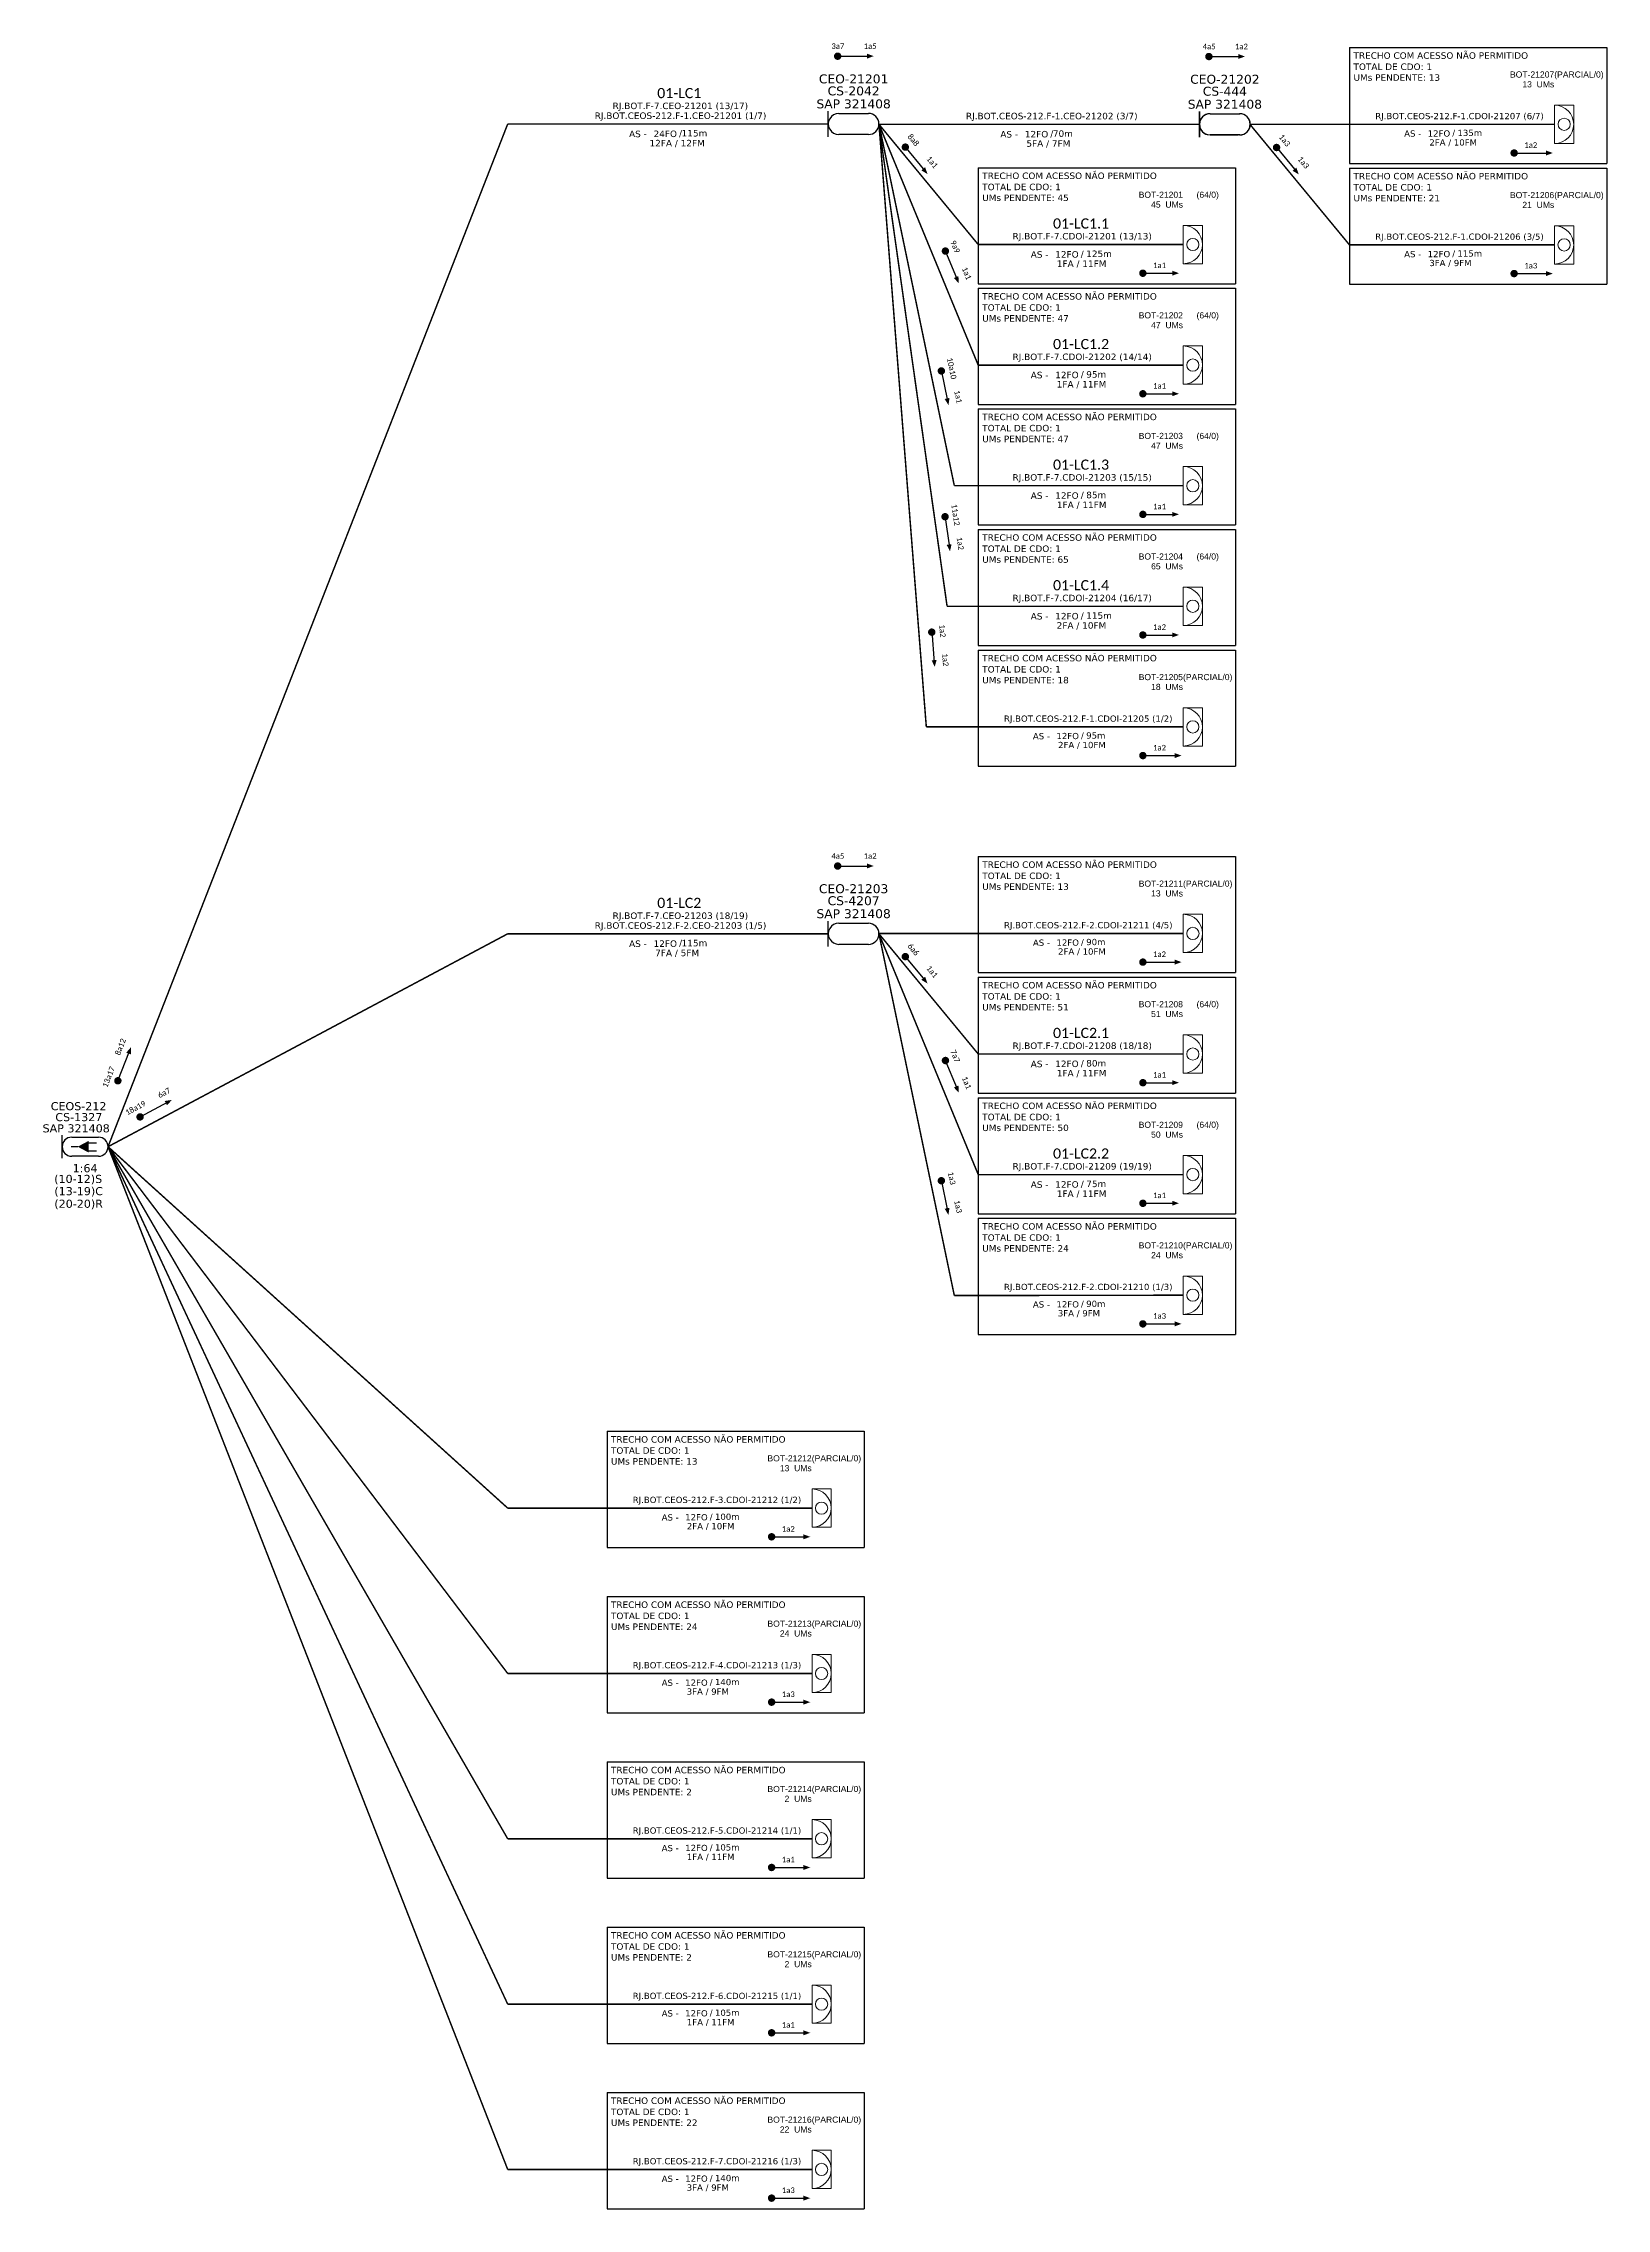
# Model space of a CAD drawing. Header units: millimetres. Extents: x 5914 to 7150, y -604 to 369.
# Drawn here: x 5914 to 6336, y -604 to -20 of the extents above; entities that cross this region are included whole.
import ezdxf
from ezdxf.enums import TextEntityAlignment as Align

# ---------------------------------------------------------------- set-up
doc = ezdxf.new("R2010")
doc.units = ezdxf.units.MM
for name, color, linetype, lineweight in [("20.0-LEGENDA DOS CDO'S", 1, 'Continuous', 0), ('20.1-CDO_INTERIOR', 1, 'Continuous', 0), ('40.1-ETIQUETAS', 1, 'Continuous', 20)]:
    doc.layers.add(name, color=color, linetype=linetype, lineweight=lineweight)
for name, color, linetype in [('20.4-CEOS', 1, 'Continuous'), ('CABO OPTICO EXISTENTE', 5, 'Continuous'), ('CAP a instalar', 1, 'Continuous'), ('CD de instalação futura', 8, 'Continuous'), ('SETA', 7, 'Continuous')]:
    doc.layers.add(name, color=color, linetype=linetype)
doc.styles.add('ARIAL', font='arial.ttf')
doc.styles.add('siredit', font='verdana.ttf')
doc.linetypes.add('FENCELINE1', pattern='A,0.25,-0.1,[133,ltypeshp.shx,S=0.1,R=0,X=-0.1,Y=0],-0.1,1', length=1.45)

msp = doc.modelspace()

# ---------------------------------------------------------------- texts
at = {"color": 3, "style": 'siredit'}
for s, p in [('TRECHO COM ACESSO NÃO PERMITIDO', (6267.34, -24.22)), ('TOTAL DE CDO: 1', (6267.34, -27.23)), ('UMs PENDENTE: 13', (6267.34, -30.15)), ('TRECHO COM ACESSO NÃO PERMITIDO', (6167.13, -56.66)), ('TOTAL DE CDO: 1', (6167.13, -59.67)), ('TRECHO COM ACESSO NÃO PERMITIDO', (6267.33, -56.76)), ('TOTAL DE CDO: 1', (6267.33, -59.77)), ('UMs PENDENTE: 45', (6167.13, -62.6)), ('UMs PENDENTE: 21', (6267.33, -62.69)), ('TRECHO COM ACESSO NÃO PERMITIDO', (6167.13, -89.2)), ('TOTAL DE CDO: 1', (6167.13, -92.21)), ('UMs PENDENTE: 47', (6167.13, -95.14)), ('TRECHO COM ACESSO NÃO PERMITIDO', (6167.13, -121.74)), ('TOTAL DE CDO: 1', (6167.13, -124.75)), ('UMs PENDENTE: 47', (6167.13, -127.68)), ('TRECHO COM ACESSO NÃO PERMITIDO', (6167.13, -154.28)), ('TOTAL DE CDO: 1', (6167.13, -157.29)), ('UMs PENDENTE: 65', (6167.13, -160.22)), ('TRECHO COM ACESSO NÃO PERMITIDO', (6167.13, -186.82)), ('TOTAL DE CDO: 1', (6167.13, -189.83)), ('UMs PENDENTE: 18', (6167.13, -192.76)), ('TRECHO COM ACESSO NÃO PERMITIDO', (6167.14, -242.55)), ('TOTAL DE CDO: 1', (6167.14, -245.57)), ('UMs PENDENTE: 13', (6167.14, -248.49)), ('TRECHO COM ACESSO NÃO PERMITIDO', (6167.13, -275.09)), ('TOTAL DE CDO: 1', (6167.13, -278.11)), ('UMs PENDENTE: 51', (6167.13, -281.03)), ('TRECHO COM ACESSO NÃO PERMITIDO', (6167.13, -307.63)), ('TOTAL DE CDO: 1', (6167.13, -310.65)), ('UMs PENDENTE: 50', (6167.13, -313.57)), ('TRECHO COM ACESSO NÃO PERMITIDO', (6167.13, -340.17)), ('TOTAL DE CDO: 1', (6167.13, -343.19)), ('UMs PENDENTE: 24', (6167.13, -346.11)), ('TRECHO COM ACESSO NÃO PERMITIDO', (6066.93, -397.64)), ('TOTAL DE CDO: 1', (6066.93, -400.65)), ('UMs PENDENTE: 13', (6066.93, -403.58)), ('TRECHO COM ACESSO NÃO PERMITIDO', (6066.93, -442.25)), ('TOTAL DE CDO: 1', (6066.93, -445.27)), ('UMs PENDENTE: 24', (6066.93, -448.19)), ('TRECHO COM ACESSO NÃO PERMITIDO', (6066.93, -486.87)), ('TOTAL DE CDO: 1', (6066.93, -489.88)), ('UMs PENDENTE: 2', (6066.93, -492.81)), ('TRECHO COM ACESSO NÃO PERMITIDO', (6066.93, -531.48)), ('TOTAL DE CDO: 1', (6066.93, -534.5)), ('UMs PENDENTE: 2', (6066.93, -537.42)), ('TRECHO COM ACESSO NÃO PERMITIDO', (6066.93, -576.1)), ('TOTAL DE CDO: 1', (6066.93, -579.11)), ('UMs PENDENTE: 22', (6066.93, -582.04))]:
    msp.add_text(s, height=1.7496, dxfattribs=at).set_placement(p)
at = {"color": 8, "attachment_point": 5}
for s, insert, char_height, width in [('\\fCalibri|b0|i0|c0|p34;3a7', (6128.17, -20.81), 1.4978, 25.3213), ('\\fCalibri|b0|i0|c0|p34;1a5', (6136.89, -20.81), 1.4978, 25.3213), ('{\\fCalibri|b0|i0|c0|p34;4a5}', (6228.37, -20.91), 1.4978, 25.3213), ('\\fCalibri|b0|i0|c0|p34;1a2', (6237.09, -20.91), 1.4978, 25.3213), ('\\fCalibri|b0|i0|c0|p34;1a2', (6315.19, -47.51), 1.5, 25.3588), ('\\fCalibri|b0|i0|c0|p34;1a3', (6315.19, -80.05), 1.5, 25.3588), ('\\fCalibri|b0|i0|c0|p34;1a2', (6214.99, -210.12), 1.5, 25.3588), ('\\fCalibri|b0|i0|c0|p34;4a5', (6128.17, -239.35), 1.4978, 25.3213), ('\\fCalibri|b0|i0|c0|p34;1a2', (6136.89, -239.35), 1.4978, 25.3213), ('\\fCalibri|b0|i0|c0|p34;1a2', (6214.99, -265.85), 1.5, 25.3588), ('\\fCalibri|b0|i0|c0|p34;1a3', (6214.99, -363.47), 1.5, 25.3588), ('\\fCalibri|b0|i0|c0|p34;1a2', (6114.79, -420.94), 1.5, 25.3588), ('\\fCalibri|b0|i0|c0|p34;1a3', (6114.79, -465.55), 1.5, 25.3588), ('\\fCalibri|b0|i0|c0|p34;1a1', (6114.79, -510.17), 1.5, 25.3588), ('\\fCalibri|b0|i0|c0|p34;1a1', (6114.79, -554.78), 1.5, 25.3588), ('\\fCalibri|b0|i0|c0|p34;1a3', (6114.79, -599.4), 1.5, 25.3588)]:
    msp.add_mtext(s, dxfattribs=dict(at, insert=insert, char_height=char_height, width=width))
at = {"attachment_point": 5}
for s, insert, char_height, width in [('\\C3;\\fCalibri|b0|i0|c0|p34;01-LC1', (6085.36, -33.48), 2.7432, 40.9104), ('\\C3;\\fCalibri|b0|i0|c0|p34;01-LC1.1', (6193.81, -68.67), 2.7432, 40.9104), ('\\C7;\\fCalibri|b0|i0|c0|p34;1a1', (6214.99, -79.96), 1.5, 25.3588), ('\\C3;\\fCalibri|b0|i0|c0|p34;01-LC1.2', (6193.81, -101.21), 2.7432, 40.9104), ('\\C7;\\fCalibri|b0|i0|c0|p34;1a1', (6214.99, -112.5), 1.5, 25.3588), ('\\C3;\\fCalibri|b0|i0|c0|p34;01-LC1.3', (6193.81, -133.75), 2.7432, 40.9104), ('\\C7;\\fCalibri|b0|i0|c0|p34;1a1', (6214.99, -145.04), 1.5, 25.3588), ('\\C3;\\fCalibri|b0|i0|c0|p34;01-LC1.4', (6193.81, -166.29), 2.7432, 40.9104), ('\\C7;\\fCalibri|b0|i0|c0|p34;1a2', (6214.99, -177.58), 1.5, 25.3588), ('\\C3;\\fCalibri|b0|i0|c0|p34;01-LC2', (6085.36, -252.01), 2.7432, 40.9104), ('\\C3;\\fCalibri|b0|i0|c0|p34;01-LC2.1', (6193.81, -287.1), 2.7432, 40.9104), ('\\C7;\\fCalibri|b0|i0|c0|p34;1a1', (6214.99, -298.39), 1.5, 25.3588), ('\\C3;\\fCalibri|b0|i0|c0|p34;01-LC2.2', (6193.81, -319.64), 2.7432, 40.9104), ('\\C7;\\fCalibri|b0|i0|c0|p34;1a1', (6214.99, -330.93), 1.5, 25.3588)]:
    msp.add_mtext(s, dxfattribs=dict(at, insert=insert, char_height=char_height, width=width))
for s, insert, char_height, width, rotation in [('\\fCalibri|b0|i0|c0|p34;8a8', (6148.55, -46.15), 1.5, 25.3588, 309.41479), ('\\fCalibri|b0|i0|c0|p34;1a1', (6153.63, -52.12), 1.5, 25.3588, 309.41479), ('\\fCalibri|b0|i0|c0|p34;9a9', (6159.84, -74.92), 1.5, 25.3588, 292.32823), ('\\fCalibri|b0|i0|c0|p34;1a1', (6162.94, -82.12), 1.5, 25.3588, 292.32823), ('\\fCalibri|b0|i0|c0|p34;10a10', (6158.9, -107.77), 1.5, 25.3588, 281.69103), ('\\fCalibri|b0|i0|c0|p34;1a1', (6160.63, -115.42), 1.5, 25.3588, 281.69103), ('\\fCalibri|b0|i0|c0|p34;11a12', (6159.94, -147.29), 1.5, 25.3588, 278.13126), ('\\fCalibri|b0|i0|c0|p34;1a2', (6161.19, -155.03), 1.5, 25.3588, 278.13126), ('\\fCalibri|b0|i0|c0|p34;1a2', (6156.39, -178.61), 1.5, 25.3588, 274.70081), ('\\fCalibri|b0|i0|c0|p34;1a2', (6157.17, -186.41), 1.5, 25.3588, 274.70081), ('\\fCalibri|b0|i0|c0|p34;6a6', (6148.55, -264.58), 1.5, 25.3588, 309.41479), ('\\fCalibri|b0|i0|c0|p34;1a1', (6153.63, -270.56), 1.5, 25.3588, 309.41479), ('\\C7;\\fCalibri|b0|i0|c0|p34;8a12', (5934.53, -290.85), 1.4978, 25.3213, 68.57429), ('\\fCalibri|b0|i0|c0|p34;7a7', (6159.84, -293.35), 1.5, 25.3588, 292.32823), ('\\C7;\\fCalibri|b0|i0|c0|p34;13a17', (5931.35, -298.97), 1.4978, 25.3213, 68.57429), ('\\C7;\\fCalibri|b0|i0|c0|p34;6a7', (5946.3, -303.25), 1.4978, 25.3213, 27.964), ('\\fCalibri|b0|i0|c0|p34;1a1', (6162.94, -300.55), 1.5, 25.3588, 292.32823), ('\\C7;\\fCalibri|b0|i0|c0|p34;18a19', (5938.6, -307.34), 1.4978, 25.3213, 27.964)]:
    msp.add_mtext(s, dxfattribs=dict(at, insert=insert, char_height=char_height, width=width, rotation=rotation))
at = {"color": 8, "char_height": 1.5, "width": 25.3588, "attachment_point": 5}
for s, insert, rotation in [('{\\fCalibri|b0|i0|c0|p34;1a3}', (6248.75, -46.25), 309.41479), ('\\fCalibri|b0|i0|c0|p34;1a3', (6253.83, -52.22), 309.41479), ('\\fCalibri|b0|i0|c0|p34;1a3', (6158.9, -326.31), 281.69103), ('\\fCalibri|b0|i0|c0|p34;1a3', (6160.63, -333.96), 281.69103)]:
    msp.add_mtext(s, dxfattribs=dict(at, insert=insert, rotation=rotation))

# ---------------------------------------------------------------- blocks, each defined once
blk = doc.blocks.new('CEO')
at = {"layer": 'CAP a instalar', "linetype": 'Continuous'}
for p, q in [((34376.45, 58706.74), (34376.45, 58714.31)), ((34379.59, 58713.67), (34388.39, 58713.67)), ((34388.39, 58707.39), (34379.59, 58707.39))]:
    blk.add_line(p, q, dxfattribs=at)
for centre, start_param, end_param in [((34379.59, 58710.53), 6.283185, 9.424778), ((34388.39, 58710.53), 3.141593, 6.283185)]:
    blk.add_ellipse(centre, major_axis=(0, 3.14), ratio=1, start_param=start_param, end_param=end_param, dxfattribs=at)
at = {"layer": '20.4-CEOS', "color": 7, "style": 'siredit'}
for tag, p in [('CEO-2701', (34383.99, 58725.26)), ('CSPROJ.', (34383.99, 58721.69)), ('SAP321406', (34383.99, 58717.83))]:
    blk.add_attdef(tag, text='', height=2.66, rotation=0.01293, dxfattribs=at).set_placement(p, align=Align.TOP_CENTER)
blk = doc.blocks.new('ETIQUETA_RS5F')
at = {"layer": '40.1-ETIQUETAS', "color": 0, "style": 'siredit'}
blk.add_text('/', height=1.5, dxfattribs=at).set_placement((1.55, -1.95), align=Align.MIDDLE_RIGHT)
for tag, p in [('ETIQUETA_R_SECUNDARIA', (1.18, 2.1)), ('ETIQUETA_R_PRIMARIA', (1.18, 4.1)), ('F_ATIVAS/F_MORTAS', (1.11, -4.24))]:
    blk.add_attdef(tag, text='', height=1.5, dxfattribs=at).set_placement(p, align=Align.MIDDLE_CENTER)
for tag, p in [('TIPO_CABO', (-6.62, -2.12)), ('CAP_CABO', (0.37, -2.09))]:
    blk.add_attdef(tag, text='', height=1.5, dxfattribs=at).set_placement(p, align=Align.MIDDLE_RIGHT)
blk.add_attdef('METROS', text='', height=1.5, dxfattribs=at).set_placement((2.11, -1.95), align=Align.MIDDLE_LEFT)
for tag, p in [('FUSÃO_1', (0.82, -8.39)), ('FUSÃO_2', (0.82, -10.6)), ('FUSÃO_3', (0.82, -12.93)), ('FUSÃO_4', (0.82, -15.14)), ('FUSÃO_5', (0.82, -17.16))]:
    blk.add_attdef(tag, text='', height=1.5, dxfattribs=at).set_placement(p, align=Align.CENTER)
blk = doc.blocks.new('CDOI_INT')
at = {"layer": '20.1-CDO_INTERIOR', "color": 0, "lineweight": 18}
blk.add_lwpolyline([(4.25, -4.25), (4.25, 4.25), (0, 4.25), (0, -4.25)], close=True, dxfattribs=at)
blk.add_circle((2.12, 0), 1.36, dxfattribs=at)
blk.add_arc((0, 0), 4.25, 270, 90, dxfattribs=at)
at = {"layer": "20.0-LEGENDA DOS CDO'S", "color": 0, "style": 'ARIAL'}
for tag, p in [('CDO_N', (-0.08, 10.38)), ('SPLITER_1', (21.18, 10.38)), ('SPLITER_2', (21.19, 8.68)), ('SAP', (-0.08, 6.23)), ('SURVEY', (-0.08, 8.2)), ('1:XX', (5.94, -2.22)), ('UMS', (5.94, -4.24))]:
    blk.add_attdef(tag, p, '', height=1.36, dxfattribs=at)
blk.add_attdef('FIBRAS_UTILIZADAS', text='', height=1.36, dxfattribs=at).set_placement((15.34, 10.38), align=Align.CENTER)
blk = doc.blocks.new('CEOS_RP_CT_DRT')
at = {"layer": '20.4-CEOS', "color": 0}
for p, q in [((-4.54, 1.19), (-1.19, 1.19)), ((-1.19, -1.19), (-4.54, -1.19))]:
    blk.add_line(p, q, dxfattribs=at)
for points in [[(-5.73, -1.43), (-5.73, 1.44)], [(-3.79, 0), (-4.59, 0)], [(-2.47, 0.48), (-1.45, 0.48)], [(-2.47, -0.52), (-1.45, -0.52)]]:
    blk.add_lwpolyline(points, dxfattribs=at)
blk.add_lwpolyline([(-3.79, 0, 0, 1.47, 0), (-2.41, 0, 1.47, 1.47, 0)], format="xyseb", dxfattribs=at)
for centre, start, end in [((-4.54, 0), 90, 270), ((-1.19, 0), 270, 90)]:
    blk.add_arc(centre, 1.19, start, end, dxfattribs=at)
at = {"layer": '20.4-CEOS', "color": 7, "style": 'siredit'}
for tag, p in [('Nº_DA_CEOS', (-2.86, 5.6)), ('LOCAL', (-2.86, 4.24)), ('SAP', (-2.86, 2.78)), ('RACIO_SPLITAGEM', (-2.86, -1.88)), ('FIBRAS_SPLITTER', (-2.86, -3.58)), ('FIBRAS_TOP_C', (-2.86, -5.08)), ('RESERVA_FINAIS', (-2.86, -6.39))]:
    blk.add_attdef(tag, text='', height=1.01, dxfattribs=at).set_placement(p, align=Align.TOP_CENTER)

# ---------------------------------------------------------------- linework, layer by layer
at = {"color": 8}
for points, const_width in [([(6127.62, -23.52, 1), (6128.62, -23.52, 1)], 0.999), ([(6227.82, -23.61, 1), (6228.82, -23.61, 1)], 0.999), ([(6246.26, -47.77, 1), (6246.9, -48.54, 1)], 1), ([(6310.2, -49.64, 1), (6311.2, -49.64, 1)], 1), ([(6310.19, -82.18, 1), (6311.19, -82.18, 1)], 1), ([(6209.99, -212.25, 1), (6210.99, -212.25, 1)], 1), ([(6127.62, -242.05, 1), (6128.62, -242.05, 1)], 0.999), ([(6210, -267.98, 1), (6211, -267.98, 1)], 1), ([(6156, -326.49, 1), (6156.2, -327.47, 1)], 1), ([(6209.99, -365.6, 1), (6210.99, -365.6, 1)], 1), ([(6109.79, -423.06, 1), (6110.79, -423.06, 1)], 1), ([(6109.79, -467.68, 1), (6110.79, -467.68, 1)], 1), ([(6109.79, -512.29, 1), (6110.79, -512.29, 1)], 1), ([(6109.79, -556.91, 1), (6110.79, -556.91, 1)], 1), ([(6109.79, -601.52, 1), (6110.79, -601.52, 1)], 1)]:
    msp.add_lwpolyline(points, format="xyb", close=True, dxfattribs=dict(at, const_width=const_width))
at = {"color": 3}
for points in [[(6266.26, -21.15), (6335.68, -21.15), (6335.68, -52.48)], [(6266.26, -21.15), (6266.26, -52.48)], [(6266.26, -52.48), (6335.68, -52.48)], [(6166.05, -53.6), (6235.47, -53.6), (6235.47, -84.93)], [(6166.05, -53.6), (6166.05, -84.93)], [(6266.26, -53.69), (6335.67, -53.69), (6335.67, -85.02)], [(6266.26, -53.69), (6266.26, -85.02)], [(6166.05, -84.93), (6235.47, -84.93)], [(6166.05, -86.14), (6235.47, -86.14), (6235.47, -117.47)], [(6166.05, -86.14), (6166.05, -117.47)], [(6266.26, -85.02), (6335.67, -85.02)], [(6166.05, -117.47), (6235.47, -117.47)], [(6166.05, -118.68), (6235.47, -118.68), (6235.47, -150.01)], [(6166.05, -118.68), (6166.05, -150.01)], [(6166.05, -150.01), (6235.47, -150.01)], [(6166.05, -151.22), (6235.47, -151.22), (6235.47, -182.55)], [(6166.05, -151.22), (6166.05, -182.55)], [(6166.05, -182.55), (6235.47, -182.55)], [(6166.05, -183.76), (6235.47, -183.76), (6235.47, -215.09)], [(6166.05, -183.76), (6166.05, -215.09)], [(6166.05, -215.09), (6235.47, -215.09)], [(6166.06, -239.49), (6235.48, -239.49), (6235.48, -270.82)], [(6166.06, -239.49), (6166.06, -270.82)], [(6166.06, -270.82), (6235.48, -270.82)], [(6166.06, -272.03), (6235.47, -272.03), (6235.47, -303.36)], [(6166.06, -272.03), (6166.06, -303.36)], [(6166.06, -303.36), (6235.47, -303.36)], [(6166.06, -304.57), (6235.47, -304.57), (6235.47, -335.9)], [(6166.06, -304.57), (6166.06, -335.9)], [(6166.05, -337.11), (6235.47, -337.11), (6235.47, -368.44)], [(6166.05, -337.11), (6166.05, -368.44)], [(6166.06, -335.9), (6235.47, -335.9)], [(6166.05, -368.44), (6235.47, -368.44)], [(6065.86, -394.57), (6135.27, -394.57), (6135.27, -425.91)], [(6065.86, -394.57), (6065.86, -425.91)], [(6065.86, -425.91), (6135.27, -425.91)], [(6065.86, -439.19), (6135.27, -439.19), (6135.27, -470.52)], [(6065.86, -439.19), (6065.86, -470.52)], [(6065.86, -470.52), (6135.27, -470.52)], [(6065.86, -483.8), (6135.27, -483.8), (6135.27, -515.14)], [(6065.86, -483.8), (6065.86, -515.14)], [(6065.86, -515.14), (6135.27, -515.14)], [(6065.86, -528.42), (6135.27, -528.42), (6135.27, -559.75)], [(6065.86, -528.42), (6065.86, -559.75)], [(6065.86, -559.75), (6135.27, -559.75)], [(6065.86, -573.03), (6135.27, -573.03), (6135.27, -604.37)], [(6065.86, -573.03), (6065.86, -604.37)], [(6065.86, -604.37), (6135.27, -604.37)]]:
    msp.add_lwpolyline(points, dxfattribs=at)
at = {"color": 8}
for points in [[(6225.77, -38.47), (6225.78, -45.34)], [(6228.62, -39.05), (6236.61, -39.05)], [(6228.62, -44.75), (6236.22, -44.75)]]:
    msp.add_lwpolyline(points, dxfattribs=at)
for points, const_width in [([(6146.06, -47.67, 1), (6146.7, -48.44, 1)], 1), ([(6157.01, -75.64, 1), (6157.39, -76.56, 1)], 1), ([(6209.99, -82.08, 1), (6210.99, -82.08, 1)], 1), ([(6156, -107.96, 1), (6156.2, -108.94, 1)], 1), ([(6209.99, -114.62, 1), (6210.99, -114.62, 1)], 1), ([(6157.03, -147.3, 1), (6157.17, -148.29, 1)], 1), ([(6209.99, -147.16, 1), (6210.99, -147.16, 1)], 1), ([(6153.48, -178.44, 1), (6153.56, -179.44, 1)], 1), ([(6209.99, -179.71, 1), (6210.99, -179.71, 1)], 1), ([(6146.06, -266.1, 1), (6146.7, -266.88, 1)], 1), ([(6157.02, -294.07, 1), (6157.4, -295, 1)], 1), ([(5933.66, -300.46, 1), (5934.03, -299.54, 1)], 0.999), ([(6209.99, -300.52, 1), (6210.99, -300.52, 1)], 1), ([(5939.39, -309.98, 1), (5940.27, -309.51, 1)], 0.999), ([(6209.99, -333.06, 1), (6210.99, -333.06, 1)], 1)]:
    msp.add_lwpolyline(points, format="xyb", close=True, dxfattribs=dict(const_width=const_width))
for centre, start, end in [((6228.62, -41.9), 90.01293, 270.01293), ((6236.61, -41.9), 270.01293, 90.01293)]:
    msp.add_arc(centre, 2.85, start, end, dxfattribs=at)
at = {"layer": 'CAP a instalar', "linetype": 'FENCELINE1', "ltscale": 6, "const_width": 0.4}
for points in [[(6039.06, -41.81), (5931.19, -317.79)], [(6039.06, -41.81), (6125.57, -41.81)], [(6139.21, -41.84), (6157.65, -171.96)], [(6159.6, -139.42), (6139.26, -41.8)], [(6139.26, -41.9), (6166.05, -74.34)], [(6166.05, -106.88), (6139.26, -41.9)], [(6166.05, -74.34), (6221.4, -74.34)], [(6166.05, -106.88), (6221.4, -106.88)], [(6159.6, -139.42), (6221.4, -139.42)], [(6157.65, -171.96), (6221.4, -171.96)], [(6039.06, -260.34), (5931.19, -317.79)], [(6039.06, -260.34), (6125.57, -260.34)], [(6139.26, -260.34), (6166.06, -292.78)], [(6166.06, -325.32), (6139.26, -260.34)], [(6166.06, -292.78), (6221.4, -292.78)], [(6166.06, -325.32), (6221.4, -325.32)]]:
    msp.add_lwpolyline(points, dxfattribs=at)
at = {"layer": 'CAP a instalar', "color": 8, "linetype": 'FENCELINE1', "ltscale": 6, "const_width": 0.4}
for points in [[(6139.26, -41.9), (6225.77, -41.9)], [(6152.04, -204.5), (6139.26, -41.9)], [(6239.46, -41.9), (6321.6, -41.9)], [(6239.46, -42), (6266.26, -74.44)], [(6266.26, -74.44), (6321.6, -74.44)], [(6152.04, -204.5), (6221.4, -204.5)], [(6139.26, -260.24), (6221.4, -260.24)], [(6159.6, -357.96), (6139.26, -260.34)], [(6039.06, -549.17), (5931.19, -317.79)], [(6039.06, -593.78), (5931.19, -317.79)], [(6039.06, -504.55), (5931.19, -317.79)], [(6039.06, -459.94), (5931.19, -317.79)], [(6039.06, -415.32), (5931.19, -317.79)], [(6159.6, -357.96), (6221.4, -357.86)], [(6039.06, -415.32), (6121.2, -415.32)], [(6039.06, -459.94), (6121.2, -459.94)], [(6039.06, -504.55), (6121.2, -504.55)], [(6039.06, -549.17), (6121.2, -549.17)], [(6039.06, -593.78), (6121.2, -593.78)]]:
    msp.add_lwpolyline(points, dxfattribs=at)
at = {"layer": 'SETA', "color": 8}
for points in [[(6128.12, -23.52), (6136.71, -23.52)], [(6228.32, -23.61), (6236.91, -23.61)], [(6246.37, -47.9), (6251.83, -54.54)], [(6310.7, -49.64), (6319.3, -49.64)], [(6310.69, -82.18), (6319.29, -82.18)], [(6210.49, -212.25), (6219.09, -212.25)], [(6128.12, -242.05), (6136.71, -242.05)], [(6210.5, -267.98), (6219.1, -267.98)], [(6156.03, -326.67), (6157.77, -335.09)], [(6210.49, -365.6), (6219.09, -365.6)], [(6110.29, -423.06), (6118.89, -423.06)], [(6110.29, -467.68), (6118.89, -467.68)], [(6110.29, -512.29), (6118.89, -512.29)], [(6110.29, -556.91), (6118.89, -556.91)], [(6110.29, -601.52), (6118.89, -601.52)]]:
    msp.add_lwpolyline(points, dxfattribs=at)
at = {"layer": 'SETA'}
for points in [[(6146.17, -47.81), (6151.63, -54.45)], [(6157.08, -75.8), (6160.35, -83.75)], [(6210.49, -82.08), (6219.09, -82.08)], [(6156.03, -108.14), (6157.77, -116.55)], [(6210.49, -114.62), (6219.09, -114.62)], [(6157.06, -147.47), (6158.27, -155.98)], [(6210.49, -147.16), (6219.09, -147.16)], [(6153.5, -178.62), (6154.2, -187.19)], [(6210.49, -179.71), (6219.09, -179.71)], [(6146.17, -266.24), (6151.63, -272.88)], [(5933.85, -300), (5936.98, -292.01)], [(6157.08, -294.24), (6160.35, -302.19)], [(6210.49, -300.52), (6219.09, -300.52)], [(5939.83, -309.75), (5947.41, -305.72)], [(6210.49, -333.06), (6219.09, -333.06)]]:
    msp.add_lwpolyline(points, dxfattribs=at)
at = {"layer": 'SETA', "color": 8}
for points in [[(6136.02, -22.84), (6137.85, -23.5), (6136.02, -24.17)], [(6236.22, -22.93), (6238.05, -23.6), (6236.22, -24.26)], [(6319.3, -48.97), (6321.13, -49.64), (6319.3, -50.31)], [(6251.92, -53.58), (6252.57, -55.42), (6250.89, -54.43)], [(6319.29, -81.51), (6321.12, -82.18), (6319.29, -82.85)], [(6219.09, -211.58), (6220.92, -212.25), (6219.09, -212.91)], [(6136.02, -241.37), (6137.85, -242.04), (6136.02, -242.7)], [(6219.1, -267.31), (6220.93, -267.98), (6219.1, -268.64)], [(6158.3, -334.27), (6158.02, -336.2), (6156.99, -334.54)], [(6219.09, -364.93), (6220.92, -365.6), (6219.09, -366.27)], [(6118.89, -422.4), (6120.72, -423.06), (6118.89, -423.73)], [(6118.89, -467.01), (6120.72, -467.68), (6118.89, -468.34)], [(6118.89, -511.63), (6120.72, -512.29), (6118.89, -512.96)], [(6118.89, -556.24), (6120.72, -556.91), (6118.89, -557.57)], [(6118.89, -600.86), (6120.72, -601.52), (6118.89, -602.19)]]:
    msp.add_solid(points, dxfattribs=at)
at = {"layer": 'SETA'}
for points in [[(6151.72, -53.48), (6152.37, -55.32), (6150.69, -54.33)], [(6218.4, -81.4), (6220.23, -82.07), (6218.4, -82.74)], [(6160.71, -82.86), (6160.79, -84.81), (6159.48, -83.36)], [(6158.3, -115.74), (6158.02, -117.67), (6156.99, -116.01)], [(6218.4, -113.95), (6220.23, -114.61), (6218.4, -115.28)], [(6218.4, -146.49), (6220.23, -147.15), (6218.4, -147.82)], [(6158.85, -155.2), (6158.45, -157.11), (6157.53, -155.39)], [(6218.4, -179.03), (6220.23, -179.69), (6218.4, -180.36)], [(6154.82, -186.44), (6154.31, -188.32), (6153.49, -186.55)], [(6151.72, -271.92), (6152.37, -273.76), (6150.69, -272.76)], [(5936.1, -292.4), (5937.39, -290.94), (5937.34, -292.89)], [(6160.72, -301.29), (6160.8, -303.24), (6159.48, -301.8)], [(6218.4, -299.84), (6220.23, -300.51), (6218.4, -301.17)], [(5946.48, -305.45), (5948.41, -305.18), (5947.11, -306.62)], [(6218.4, -332.38), (6220.23, -333.05), (6218.4, -333.71)]]:
    msp.add_solid(points, dxfattribs=at)

# ---------------------------------------------------------------- block references
at = {"layer": '20.4-CEOS'}
ref = msp.add_blockref('CEOS_RP_CT_DRT', (5931.19, -317.79), dxfattribs=dict(at, xscale=2.161665797233582, yscale=2.161665797233582, zscale=2.161665797233582))
ref.add_attrib('Nº_DA_CEOS', 'CEOS-212', dxfattribs={"color": 7, "height": 2.183, "style": 'siredit'}).set_placement((5923.24, -305.76), align=Align.TOP_CENTER)
ref.add_attrib('LOCAL', 'CS-1327', dxfattribs={"color": 7, "height": 2.183, "style": 'siredit'}).set_placement((5923.31, -308.71), align=Align.TOP_CENTER)
ref.add_attrib('SAP', 'SAP 321408', dxfattribs={"color": 7, "height": 2.183, "style": 'siredit'}).set_placement((5922.59, -311.74), align=Align.TOP_CENTER)
ref.add_attrib('RACIO_SPLITAGEM', '1:64', dxfattribs={"color": 7, "height": 2.183, "style": 'siredit'}).set_placement((5925, -322.5), align=Align.TOP_CENTER)
ref.add_attrib('FIBRAS_SPLITTER', '(10-12)S', dxfattribs={"color": 7, "height": 2.183, "style": 'siredit'}).set_placement((5923.13, -325.39), align=Align.TOP_CENTER)
ref.add_attrib('FIBRAS_TOP_C', '(13-19)C', dxfattribs={"color": 7, "height": 2.183, "style": 'siredit'}).set_placement((5923.26, -328.69), align=Align.TOP_CENTER)
ref.add_attrib('RESERVA_FINAIS', '(20-20)R', dxfattribs={"color": 7, "height": 2.183, "style": 'siredit'}).set_placement((5923.25, -332.09), align=Align.TOP_CENTER)
at = {"layer": 'CAP a instalar', "color": 1, "linetype": 'FENCELINE1', "xscale": 0.9077475237572799, "yscale": 0.9077475237572799, "zscale": 0.9077475237572799}
for p, values in [((-25079.56, -53336.14), {'SAP321406': 'SAP 321408', 'CSPROJ.': 'CS-2042', 'CEO-2701': 'CEO-21201'}), ((-25079.56, -53554.67), {'SAP321406': 'SAP 321408', 'CSPROJ.': 'CS-4207', 'CEO-2701': 'CEO-21203'})]:
    msp.add_blockref('CEO', p, dxfattribs=at).add_auto_attribs(values)
at = {"layer": 'CAP a instalar', "color": 8, "linetype": 'FENCELINE1'}
ref = msp.add_blockref('CEO', (-24979.36, -53336.24), dxfattribs=dict(at, xscale=0.9077475237572799, yscale=0.9077475237572799, zscale=0.9077475237572799))
ref.add_attrib('SAP321406', 'SAP 321408', dxfattribs={"layer": '20.4-CEOS', "color": 8, "height": 2.413, "rotation": 0.01293, "style": 'siredit'}).set_placement((6232.62, -35.27), align=Align.TOP_CENTER)
ref.add_attrib('CSPROJ.', 'CS-444', dxfattribs={"layer": '20.4-CEOS', "color": 8, "height": 2.413, "rotation": 0.01293, "style": 'siredit'}).set_placement((6232.62, -31.76), align=Align.TOP_CENTER)
ref.add_attrib('CEO-2701', 'CEO-21202', dxfattribs={"layer": '20.4-CEOS', "color": 8, "height": 2.413, "rotation": 0.01293, "style": 'siredit'}).set_placement((6232.62, -28.53), align=Align.TOP_CENTER)
at = {"layer": 'CAP a instalar', "linetype": 'FENCELINE1', "ltscale": 7}
ref = msp.add_blockref('ETIQUETA_RS5F', (6084.32, -42.02), dxfattribs=dict(at, xscale=1.166399984999771, yscale=1.166399984999771, zscale=1.166399984999771))
ref.add_attrib('ETIQUETA_R_PRIMARIA', 'RJ.BOT.F-7.CEO-21201 (13/17)', dxfattribs={"layer": '40.1-ETIQUETAS', "color": 0, "height": 1.7496, "style": 'siredit'}).set_placement((6085.66, -36.92), align=Align.MIDDLE_CENTER)
ref.add_attrib('ETIQUETA_R_SECUNDARIA', 'RJ.BOT.CEOS-212.F-1.CEO-21201 (1/7)', dxfattribs={"layer": '40.1-ETIQUETAS', "color": 0, "height": 1.7496, "style": 'siredit'}).set_placement((6085.7, -39.57), align=Align.MIDDLE_CENTER)
ref.add_attrib('TIPO_CABO', 'AS -', dxfattribs={"layer": '40.1-ETIQUETAS', "color": 0, "height": 1.75, "style": 'siredit'}).set_placement((6076.61, -44.49), align=Align.MIDDLE_RIGHT)
ref.add_attrib('CAP_CABO', '24FO', dxfattribs={"layer": '40.1-ETIQUETAS', "color": 0, "height": 1.75, "style": 'siredit'}).set_placement((6084.75, -44.46), align=Align.MIDDLE_RIGHT)
ref.add_attrib('METROS', '115m', dxfattribs={"layer": '40.1-ETIQUETAS', "color": 0, "height": 1.75, "style": 'siredit'}).set_placement((6086, -44.3), align=Align.MIDDLE_LEFT)
ref.add_attrib('F_ATIVAS/F_MORTAS', '12FA / 12FM', dxfattribs={"layer": '40.1-ETIQUETAS', "color": 0, "height": 1.7496, "style": 'siredit'}).set_placement((6084.79, -46.97), align=Align.MIDDLE_CENTER)
at = {"layer": 'CAP a instalar', "color": 8, "linetype": 'FENCELINE1', "ltscale": 7}
ref = msp.add_blockref('ETIQUETA_RS5F', (6184.52, -42.12), dxfattribs=dict(at, xscale=1.166399984999771, yscale=1.166399984999771, zscale=1.166399984999771))
ref.add_attrib('ETIQUETA_R_SECUNDARIA', 'RJ.BOT.CEOS-212.F-1.CEO-21202 (3/7)', dxfattribs={"layer": '40.1-ETIQUETAS', "color": 0, "height": 1.7496, "style": 'siredit'}).set_placement((6185.9, -39.66), align=Align.MIDDLE_CENTER)
ref.add_attrib('TIPO_CABO', 'AS -', dxfattribs={"layer": '40.1-ETIQUETAS', "color": 0, "height": 1.75, "style": 'siredit'}).set_placement((6176.81, -44.58), align=Align.MIDDLE_RIGHT)
ref.add_attrib('CAP_CABO', '12FO', dxfattribs={"layer": '40.1-ETIQUETAS', "color": 0, "height": 1.75, "style": 'siredit'}).set_placement((6184.95, -44.56), align=Align.MIDDLE_RIGHT)
ref.add_attrib('METROS', '70m', dxfattribs={"layer": '40.1-ETIQUETAS', "color": 0, "height": 1.75, "style": 'siredit'}).set_placement((6186.2, -44.4), align=Align.MIDDLE_LEFT)
ref.add_attrib('F_ATIVAS/F_MORTAS', '5FA / 7FM', dxfattribs={"layer": '40.1-ETIQUETAS', "color": 0, "height": 1.75, "style": 'siredit'}).set_placement((6184.99, -47.07), align=Align.MIDDLE_CENTER)
ref = msp.add_blockref('ETIQUETA_RS5F', (6293.03, -42.02), dxfattribs=dict(at, xscale=1.120210545592906, yscale=1.120210545592906, zscale=1.120210545592906))
ref.add_attrib('ETIQUETA_R_SECUNDARIA', 'RJ.BOT.CEOS-212.F-1.CDOI-21207 (6/7)', dxfattribs={"layer": 'CABO OPTICO EXISTENTE', "color": 0, "height": 1.6803, "style": 'siredit'}).set_placement((6295.95, -39.67), align=Align.MIDDLE_CENTER)
ref.add_attrib('TIPO_CABO', 'AS -', dxfattribs={"layer": '40.1-ETIQUETAS', "color": 0, "height": 1.68, "style": 'siredit'}).set_placement((6285.62, -44.39), align=Align.MIDDLE_RIGHT)
ref.add_attrib('CAP_CABO', '12FO', dxfattribs={"layer": '40.1-ETIQUETAS', "color": 0, "height": 1.68, "style": 'siredit'}).set_placement((6293.44, -44.37), align=Align.MIDDLE_RIGHT)
ref.add_attrib('METROS', '135m', dxfattribs={"layer": '40.1-ETIQUETAS', "color": 0, "height": 1.68, "style": 'siredit'}).set_placement((6295.4, -44.21), align=Align.MIDDLE_LEFT)
ref.add_attrib('F_ATIVAS/F_MORTAS', '2FA / 10FM', dxfattribs={"layer": '40.1-ETIQUETAS', "color": 0, "height": 1.68, "style": 'siredit'}).set_placement((6294.24, -46.78), align=Align.MIDDLE_CENTER)
at = {"layer": 'CAP a instalar', "color": 1, "linetype": 'FENCELINE1', "ltscale": 7}
ref = msp.add_blockref('ETIQUETA_RS5F', (6192.73, -74.56), dxfattribs=dict(at, xscale=1.166399984998861, yscale=1.166399984998861, zscale=1.166399984998861))
ref.add_attrib('ETIQUETA_R_SECUNDARIA', 'RJ.BOT.F-7.CDOI-21201 (13/13)', dxfattribs={"layer": 'CABO OPTICO EXISTENTE', "color": 0, "height": 1.7496, "style": 'siredit'}).set_placement((6194.11, -72.1), align=Align.MIDDLE_CENTER)
ref.add_attrib('TIPO_CABO', 'AS -', dxfattribs={"layer": '40.1-ETIQUETAS', "color": 0, "height": 1.75, "style": 'siredit'}).set_placement((6185.02, -77.02), align=Align.MIDDLE_RIGHT)
ref.add_attrib('CAP_CABO', '12FO', dxfattribs={"layer": '40.1-ETIQUETAS', "color": 0, "height": 1.75, "style": 'siredit'}).set_placement((6193.16, -77), align=Align.MIDDLE_RIGHT)
ref.add_attrib('METROS', '125m', dxfattribs={"layer": '40.1-ETIQUETAS', "color": 0, "height": 1.75, "style": 'siredit'}).set_placement((6195.2, -76.84), align=Align.MIDDLE_LEFT)
ref.add_attrib('F_ATIVAS/F_MORTAS', '1FA / 11FM', dxfattribs={"layer": '40.1-ETIQUETAS', "color": 0, "height": 1.75, "style": 'siredit'}).set_placement((6193.96, -79.51), align=Align.MIDDLE_CENTER)
at = {"layer": 'CAP a instalar', "color": 8, "linetype": 'FENCELINE1', "ltscale": 7}
ref = msp.add_blockref('ETIQUETA_RS5F', (6293.03, -74.57), dxfattribs=dict(at, xscale=1.120210545592906, yscale=1.120210545592906, zscale=1.120210545592906))
ref.add_attrib('ETIQUETA_R_SECUNDARIA', 'RJ.BOT.CEOS-212.F-1.CDOI-21206 (3/5)', dxfattribs={"layer": 'CABO OPTICO EXISTENTE', "color": 0, "height": 1.6803, "style": 'siredit'}).set_placement((6295.94, -72.21), align=Align.MIDDLE_CENTER)
ref.add_attrib('TIPO_CABO', 'AS -', dxfattribs={"layer": '40.1-ETIQUETAS', "color": 0, "height": 1.68, "style": 'siredit'}).set_placement((6285.62, -76.93), align=Align.MIDDLE_RIGHT)
ref.add_attrib('CAP_CABO', '12FO', dxfattribs={"layer": '40.1-ETIQUETAS', "color": 0, "height": 1.68, "style": 'siredit'}).set_placement((6293.44, -76.91), align=Align.MIDDLE_RIGHT)
ref.add_attrib('METROS', '115m', dxfattribs={"layer": '40.1-ETIQUETAS', "color": 0, "height": 1.68, "style": 'siredit'}).set_placement((6295.39, -76.75), align=Align.MIDDLE_LEFT)
ref.add_attrib('F_ATIVAS/F_MORTAS', '3FA / 9FM', dxfattribs={"layer": '40.1-ETIQUETAS', "color": 0, "height": 1.68, "style": 'siredit'}).set_placement((6293.49, -79.32), align=Align.MIDDLE_CENTER)
at = {"layer": 'CAP a instalar', "color": 1, "linetype": 'FENCELINE1', "ltscale": 7}
ref = msp.add_blockref('ETIQUETA_RS5F', (6192.73, -107.1), dxfattribs=dict(at, xscale=1.166399984998861, yscale=1.166399984998861, zscale=1.166399984998861))
ref.add_attrib('ETIQUETA_R_SECUNDARIA', 'RJ.BOT.F-7.CDOI-21202 (14/14)', dxfattribs={"layer": 'CABO OPTICO EXISTENTE', "color": 0, "height": 1.7496, "style": 'siredit'}).set_placement((6194.11, -104.64), align=Align.MIDDLE_CENTER)
ref.add_attrib('TIPO_CABO', 'AS -', dxfattribs={"layer": '40.1-ETIQUETAS', "color": 0, "height": 1.75, "style": 'siredit'}).set_placement((6185.02, -109.56), align=Align.MIDDLE_RIGHT)
ref.add_attrib('CAP_CABO', '12FO', dxfattribs={"layer": '40.1-ETIQUETAS', "color": 0, "height": 1.75, "style": 'siredit'}).set_placement((6193.16, -109.54), align=Align.MIDDLE_RIGHT)
ref.add_attrib('METROS', '95m', dxfattribs={"layer": '40.1-ETIQUETAS', "color": 0, "height": 1.75, "style": 'siredit'}).set_placement((6195.2, -109.38), align=Align.MIDDLE_LEFT)
ref.add_attrib('F_ATIVAS/F_MORTAS', '1FA / 11FM', dxfattribs={"layer": '40.1-ETIQUETAS', "color": 0, "height": 1.75, "style": 'siredit'}).set_placement((6193.93, -112.05), align=Align.MIDDLE_CENTER)
ref = msp.add_blockref('ETIQUETA_RS5F', (6192.73, -139.64), dxfattribs=dict(at, xscale=1.166399984998861, yscale=1.166399984998861, zscale=1.166399984998861))
ref.add_attrib('ETIQUETA_R_SECUNDARIA', 'RJ.BOT.F-7.CDOI-21203 (15/15)', dxfattribs={"layer": 'CABO OPTICO EXISTENTE', "color": 0, "height": 1.7496, "style": 'siredit'}).set_placement((6194.11, -137.18), align=Align.MIDDLE_CENTER)
ref.add_attrib('TIPO_CABO', 'AS -', dxfattribs={"layer": '40.1-ETIQUETAS', "color": 0, "height": 1.75, "style": 'siredit'}).set_placement((6185.02, -142.1), align=Align.MIDDLE_RIGHT)
ref.add_attrib('CAP_CABO', '12FO', dxfattribs={"layer": '40.1-ETIQUETAS', "color": 0, "height": 1.75, "style": 'siredit'}).set_placement((6193.16, -142.08), align=Align.MIDDLE_RIGHT)
ref.add_attrib('METROS', '85m', dxfattribs={"layer": '40.1-ETIQUETAS', "color": 0, "height": 1.75, "style": 'siredit'}).set_placement((6195.2, -141.92), align=Align.MIDDLE_LEFT)
ref.add_attrib('F_ATIVAS/F_MORTAS', '1FA / 11FM', dxfattribs={"layer": '40.1-ETIQUETAS', "color": 0, "height": 1.75, "style": 'siredit'}).set_placement((6193.98, -144.59), align=Align.MIDDLE_CENTER)
ref = msp.add_blockref('ETIQUETA_RS5F', (6192.73, -172.18), dxfattribs=dict(at, xscale=1.166399984998861, yscale=1.166399984998861, zscale=1.166399984998861))
ref.add_attrib('ETIQUETA_R_SECUNDARIA', 'RJ.BOT.F-7.CDOI-21204 (16/17)', dxfattribs={"layer": 'CABO OPTICO EXISTENTE', "color": 0, "height": 1.7496, "style": 'siredit'}).set_placement((6194.11, -169.72), align=Align.MIDDLE_CENTER)
ref.add_attrib('TIPO_CABO', 'AS -', dxfattribs={"layer": '40.1-ETIQUETAS', "color": 0, "height": 1.75, "style": 'siredit'}).set_placement((6185.02, -174.64), align=Align.MIDDLE_RIGHT)
ref.add_attrib('CAP_CABO', '12FO', dxfattribs={"layer": '40.1-ETIQUETAS', "color": 0, "height": 1.75, "style": 'siredit'}).set_placement((6193.16, -174.62), align=Align.MIDDLE_RIGHT)
ref.add_attrib('METROS', '115m', dxfattribs={"layer": '40.1-ETIQUETAS', "color": 0, "height": 1.75, "style": 'siredit'}).set_placement((6195.2, -174.46), align=Align.MIDDLE_LEFT)
ref.add_attrib('F_ATIVAS/F_MORTAS', '2FA / 10FM', dxfattribs={"layer": '40.1-ETIQUETAS', "color": 0, "height": 1.75, "style": 'siredit'}).set_placement((6193.92, -177.13), align=Align.MIDDLE_CENTER)
at = {"layer": 'CAP a instalar', "color": 8, "linetype": 'FENCELINE1', "ltscale": 7}
ref = msp.add_blockref('ETIQUETA_RS5F', (6192.82, -204.63), dxfattribs=dict(at, xscale=1.120210545592906, yscale=1.120210545592906, zscale=1.120210545592906))
ref.add_attrib('ETIQUETA_R_SECUNDARIA', 'RJ.BOT.CEOS-212.F-1.CDOI-21205 (1/2)', dxfattribs={"layer": 'CABO OPTICO EXISTENTE', "color": 0, "height": 1.6803, "style": 'siredit'}).set_placement((6195.74, -202.27), align=Align.MIDDLE_CENTER)
ref.add_attrib('TIPO_CABO', 'AS -', dxfattribs={"layer": '40.1-ETIQUETAS', "color": 0, "height": 1.68, "style": 'siredit'}).set_placement((6185.41, -207), align=Align.MIDDLE_RIGHT)
ref.add_attrib('CAP_CABO', '12FO', dxfattribs={"layer": '40.1-ETIQUETAS', "color": 0, "height": 1.68, "style": 'siredit'}).set_placement((6193.24, -206.97), align=Align.MIDDLE_RIGHT)
ref.add_attrib('METROS', '95m', dxfattribs={"layer": '40.1-ETIQUETAS', "color": 0, "height": 1.68, "style": 'siredit'}).set_placement((6195.19, -206.82), align=Align.MIDDLE_LEFT)
ref.add_attrib('F_ATIVAS/F_MORTAS', '2FA / 10FM', dxfattribs={"layer": '40.1-ETIQUETAS', "color": 0, "height": 1.68, "style": 'siredit'}).set_placement((6194.03, -209.39), align=Align.MIDDLE_CENTER)
at = {"layer": 'CAP a instalar', "linetype": 'FENCELINE1', "ltscale": 7}
ref = msp.add_blockref('ETIQUETA_RS5F', (6084.32, -260.55), dxfattribs=dict(at, xscale=1.166399984999771, yscale=1.166399984999771, zscale=1.166399984999771))
ref.add_attrib('ETIQUETA_R_PRIMARIA', 'RJ.BOT.F-7.CEO-21203 (18/19)', dxfattribs={"layer": '40.1-ETIQUETAS', "color": 0, "height": 1.7496, "style": 'siredit'}).set_placement((6085.66, -255.45), align=Align.MIDDLE_CENTER)
ref.add_attrib('ETIQUETA_R_SECUNDARIA', 'RJ.BOT.CEOS-212.F-2.CEO-21203 (1/5)', dxfattribs={"layer": '40.1-ETIQUETAS', "color": 0, "height": 1.7496, "style": 'siredit'}).set_placement((6085.7, -258.1), align=Align.MIDDLE_CENTER)
ref.add_attrib('TIPO_CABO', 'AS -', dxfattribs={"layer": '40.1-ETIQUETAS', "color": 0, "height": 1.75, "style": 'siredit'}).set_placement((6076.61, -263.02), align=Align.MIDDLE_RIGHT)
ref.add_attrib('CAP_CABO', '12FO', dxfattribs={"layer": '40.1-ETIQUETAS', "color": 0, "height": 1.75, "style": 'siredit'}).set_placement((6084.75, -262.99), align=Align.MIDDLE_RIGHT)
ref.add_attrib('METROS', '115m', dxfattribs={"layer": '40.1-ETIQUETAS', "color": 0, "height": 1.75, "style": 'siredit'}).set_placement((6086, -262.83), align=Align.MIDDLE_LEFT)
ref.add_attrib('F_ATIVAS/F_MORTAS', '7FA / 5FM', dxfattribs={"layer": '40.1-ETIQUETAS', "color": 0, "height": 1.75, "style": 'siredit'}).set_placement((6084.79, -265.5), align=Align.MIDDLE_CENTER)
at = {"layer": 'CAP a instalar', "color": 8, "linetype": 'FENCELINE1', "ltscale": 7}
ref = msp.add_blockref('ETIQUETA_RS5F', (6192.83, -260.36), dxfattribs=dict(at, xscale=1.120210545592906, yscale=1.120210545592906, zscale=1.120210545592906))
ref.add_attrib('ETIQUETA_R_SECUNDARIA', 'RJ.BOT.CEOS-212.F-2.CDOI-21211 (4/5)', dxfattribs={"layer": 'CABO OPTICO EXISTENTE', "color": 0, "height": 1.6803, "style": 'siredit'}).set_placement((6195.75, -258.01), align=Align.MIDDLE_CENTER)
ref.add_attrib('TIPO_CABO', 'AS -', dxfattribs={"layer": '40.1-ETIQUETAS', "color": 0, "height": 1.68, "style": 'siredit'}).set_placement((6185.42, -262.73), align=Align.MIDDLE_RIGHT)
ref.add_attrib('CAP_CABO', '12FO', dxfattribs={"layer": '40.1-ETIQUETAS', "color": 0, "height": 1.68, "style": 'siredit'}).set_placement((6193.24, -262.71), align=Align.MIDDLE_RIGHT)
ref.add_attrib('METROS', '90m', dxfattribs={"layer": '40.1-ETIQUETAS', "color": 0, "height": 1.68, "style": 'siredit'}).set_placement((6195.2, -262.55), align=Align.MIDDLE_LEFT)
ref.add_attrib('F_ATIVAS/F_MORTAS', '2FA / 10FM', dxfattribs={"layer": '40.1-ETIQUETAS', "color": 0, "height": 1.68, "style": 'siredit'}).set_placement((6194.04, -265.12), align=Align.MIDDLE_CENTER)
at = {"layer": 'CAP a instalar', "color": 1, "linetype": 'FENCELINE1', "ltscale": 7}
ref = msp.add_blockref('ETIQUETA_RS5F', (6192.74, -292.99), dxfattribs=dict(at, xscale=1.166399984998861, yscale=1.166399984998861, zscale=1.166399984998861))
ref.add_attrib('ETIQUETA_R_SECUNDARIA', 'RJ.BOT.F-7.CDOI-21208 (18/18)', dxfattribs={"layer": 'CABO OPTICO EXISTENTE', "color": 0, "height": 1.7496, "style": 'siredit'}).set_placement((6194.12, -290.54), align=Align.MIDDLE_CENTER)
ref.add_attrib('TIPO_CABO', 'AS -', dxfattribs={"layer": '40.1-ETIQUETAS', "color": 0, "height": 1.75, "style": 'siredit'}).set_placement((6185.02, -295.46), align=Align.MIDDLE_RIGHT)
ref.add_attrib('CAP_CABO', '12FO', dxfattribs={"layer": '40.1-ETIQUETAS', "color": 0, "height": 1.75, "style": 'siredit'}).set_placement((6193.16, -295.43), align=Align.MIDDLE_RIGHT)
ref.add_attrib('METROS', '80m', dxfattribs={"layer": '40.1-ETIQUETAS', "color": 0, "height": 1.75, "style": 'siredit'}).set_placement((6195.2, -295.27), align=Align.MIDDLE_LEFT)
ref.add_attrib('F_ATIVAS/F_MORTAS', '1FA / 11FM', dxfattribs={"layer": '40.1-ETIQUETAS', "color": 0, "height": 1.75, "style": 'siredit'}).set_placement((6193.95, -297.94), align=Align.MIDDLE_CENTER)
ref = msp.add_blockref('ETIQUETA_RS5F', (6192.74, -325.53), dxfattribs=dict(at, xscale=1.166399984998861, yscale=1.166399984998861, zscale=1.166399984998861))
ref.add_attrib('ETIQUETA_R_SECUNDARIA', 'RJ.BOT.F-7.CDOI-21209 (19/19)', dxfattribs={"layer": 'CABO OPTICO EXISTENTE', "color": 0, "height": 1.7496, "style": 'siredit'}).set_placement((6194.12, -323.08), align=Align.MIDDLE_CENTER)
ref.add_attrib('TIPO_CABO', 'AS -', dxfattribs={"layer": '40.1-ETIQUETAS', "color": 0, "height": 1.75, "style": 'siredit'}).set_placement((6185.02, -328), align=Align.MIDDLE_RIGHT)
ref.add_attrib('CAP_CABO', '12FO', dxfattribs={"layer": '40.1-ETIQUETAS', "color": 0, "height": 1.75, "style": 'siredit'}).set_placement((6193.16, -327.97), align=Align.MIDDLE_RIGHT)
ref.add_attrib('METROS', '75m', dxfattribs={"layer": '40.1-ETIQUETAS', "color": 0, "height": 1.75, "style": 'siredit'}).set_placement((6195.2, -327.81), align=Align.MIDDLE_LEFT)
ref.add_attrib('F_ATIVAS/F_MORTAS', '1FA / 11FM', dxfattribs={"layer": '40.1-ETIQUETAS', "color": 0, "height": 1.75, "style": 'siredit'}).set_placement((6193.95, -330.48), align=Align.MIDDLE_CENTER)
at = {"layer": 'CAP a instalar', "color": 8, "linetype": 'FENCELINE1', "ltscale": 7}
ref = msp.add_blockref('ETIQUETA_RS5F', (6192.82, -357.98), dxfattribs=dict(at, xscale=1.120210545592906, yscale=1.120210545592906, zscale=1.120210545592906))
ref.add_attrib('ETIQUETA_R_SECUNDARIA', 'RJ.BOT.CEOS-212.F-2.CDOI-21210 (1/3)', dxfattribs={"layer": 'CABO OPTICO EXISTENTE', "color": 0, "height": 1.6803, "style": 'siredit'}).set_placement((6195.74, -355.63), align=Align.MIDDLE_CENTER)
ref.add_attrib('TIPO_CABO', 'AS -', dxfattribs={"layer": '40.1-ETIQUETAS', "color": 0, "height": 1.68, "style": 'siredit'}).set_placement((6185.41, -360.35), align=Align.MIDDLE_RIGHT)
ref.add_attrib('CAP_CABO', '12FO', dxfattribs={"layer": '40.1-ETIQUETAS', "color": 0, "height": 1.68, "style": 'siredit'}).set_placement((6193.24, -360.33), align=Align.MIDDLE_RIGHT)
ref.add_attrib('METROS', '90m', dxfattribs={"layer": '40.1-ETIQUETAS', "color": 0, "height": 1.68, "style": 'siredit'}).set_placement((6195.19, -360.17), align=Align.MIDDLE_LEFT)
ref.add_attrib('F_ATIVAS/F_MORTAS', '3FA / 9FM', dxfattribs={"layer": '40.1-ETIQUETAS', "color": 0, "height": 1.68, "style": 'siredit'}).set_placement((6193.23, -362.74), align=Align.MIDDLE_CENTER)
ref = msp.add_blockref('ETIQUETA_RS5F', (6092.63, -415.45), dxfattribs=dict(at, xscale=1.120210545592906, yscale=1.120210545592906, zscale=1.120210545592906))
ref.add_attrib('ETIQUETA_R_SECUNDARIA', 'RJ.BOT.CEOS-212.F-3.CDOI-21212 (1/2)', dxfattribs={"layer": 'CABO OPTICO EXISTENTE', "color": 0, "height": 1.6803, "style": 'siredit'}).set_placement((6095.54, -413.09), align=Align.MIDDLE_CENTER)
ref.add_attrib('TIPO_CABO', 'AS -', dxfattribs={"layer": '40.1-ETIQUETAS', "color": 0, "height": 1.68, "style": 'siredit'}).set_placement((6085.22, -417.82), align=Align.MIDDLE_RIGHT)
ref.add_attrib('CAP_CABO', '12FO', dxfattribs={"layer": '40.1-ETIQUETAS', "color": 0, "height": 1.68, "style": 'siredit'}).set_placement((6093.04, -417.79), align=Align.MIDDLE_RIGHT)
ref.add_attrib('METROS', '100m', dxfattribs={"layer": '40.1-ETIQUETAS', "color": 0, "height": 1.68, "style": 'siredit'}).set_placement((6094.99, -417.64), align=Align.MIDDLE_LEFT)
ref.add_attrib('F_ATIVAS/F_MORTAS', '2FA / 10FM', dxfattribs={"layer": '40.1-ETIQUETAS', "color": 0, "height": 1.68, "style": 'siredit'}).set_placement((6093.84, -420.2), align=Align.MIDDLE_CENTER)
ref = msp.add_blockref('ETIQUETA_RS5F', (6092.63, -460.06), dxfattribs=dict(at, xscale=1.120210545592906, yscale=1.120210545592906, zscale=1.120210545592906))
ref.add_attrib('ETIQUETA_R_SECUNDARIA', 'RJ.BOT.CEOS-212.F-4.CDOI-21213 (1/3)', dxfattribs={"layer": 'CABO OPTICO EXISTENTE', "color": 0, "height": 1.6803, "style": 'siredit'}).set_placement((6095.54, -457.71), align=Align.MIDDLE_CENTER)
ref.add_attrib('TIPO_CABO', 'AS -', dxfattribs={"layer": '40.1-ETIQUETAS', "color": 0, "height": 1.68, "style": 'siredit'}).set_placement((6085.22, -462.43), align=Align.MIDDLE_RIGHT)
ref.add_attrib('CAP_CABO', '12FO', dxfattribs={"layer": '40.1-ETIQUETAS', "color": 0, "height": 1.68, "style": 'siredit'}).set_placement((6093.04, -462.41), align=Align.MIDDLE_RIGHT)
ref.add_attrib('METROS', '140m', dxfattribs={"layer": '40.1-ETIQUETAS', "color": 0, "height": 1.68, "style": 'siredit'}).set_placement((6094.99, -462.25), align=Align.MIDDLE_LEFT)
ref.add_attrib('F_ATIVAS/F_MORTAS', '3FA / 9FM', dxfattribs={"layer": '40.1-ETIQUETAS', "color": 0, "height": 1.68, "style": 'siredit'}).set_placement((6093.07, -464.82), align=Align.MIDDLE_CENTER)
ref = msp.add_blockref('ETIQUETA_RS5F', (6092.63, -504.68), dxfattribs=dict(at, xscale=1.120210545592906, yscale=1.120210545592906, zscale=1.120210545592906))
ref.add_attrib('ETIQUETA_R_SECUNDARIA', 'RJ.BOT.CEOS-212.F-5.CDOI-21214 (1/1)', dxfattribs={"layer": 'CABO OPTICO EXISTENTE', "color": 0, "height": 1.6803, "style": 'siredit'}).set_placement((6095.54, -502.32), align=Align.MIDDLE_CENTER)
ref.add_attrib('TIPO_CABO', 'AS -', dxfattribs={"layer": '40.1-ETIQUETAS', "color": 0, "height": 1.68, "style": 'siredit'}).set_placement((6085.22, -507.05), align=Align.MIDDLE_RIGHT)
ref.add_attrib('CAP_CABO', '12FO', dxfattribs={"layer": '40.1-ETIQUETAS', "color": 0, "height": 1.68, "style": 'siredit'}).set_placement((6093.04, -507.02), align=Align.MIDDLE_RIGHT)
ref.add_attrib('METROS', '105m', dxfattribs={"layer": '40.1-ETIQUETAS', "color": 0, "height": 1.68, "style": 'siredit'}).set_placement((6094.99, -506.87), align=Align.MIDDLE_LEFT)
ref.add_attrib('F_ATIVAS/F_MORTAS', '1FA / 11FM', dxfattribs={"layer": '40.1-ETIQUETAS', "color": 0, "height": 1.68, "style": 'siredit'}).set_placement((6093.84, -509.43), align=Align.MIDDLE_CENTER)
ref = msp.add_blockref('ETIQUETA_RS5F', (6092.63, -549.29), dxfattribs=dict(at, xscale=1.120210545592906, yscale=1.120210545592906, zscale=1.120210545592906))
ref.add_attrib('ETIQUETA_R_SECUNDARIA', 'RJ.BOT.CEOS-212.F-6.CDOI-21215 (1/1)', dxfattribs={"layer": 'CABO OPTICO EXISTENTE', "color": 0, "height": 1.6803, "style": 'siredit'}).set_placement((6095.54, -546.94), align=Align.MIDDLE_CENTER)
ref.add_attrib('TIPO_CABO', 'AS -', dxfattribs={"layer": '40.1-ETIQUETAS', "color": 0, "height": 1.68, "style": 'siredit'}).set_placement((6085.22, -551.66), align=Align.MIDDLE_RIGHT)
ref.add_attrib('CAP_CABO', '12FO', dxfattribs={"layer": '40.1-ETIQUETAS', "color": 0, "height": 1.68, "style": 'siredit'}).set_placement((6093.04, -551.64), align=Align.MIDDLE_RIGHT)
ref.add_attrib('METROS', '105m', dxfattribs={"layer": '40.1-ETIQUETAS', "color": 0, "height": 1.68, "style": 'siredit'}).set_placement((6094.99, -551.48), align=Align.MIDDLE_LEFT)
ref.add_attrib('F_ATIVAS/F_MORTAS', '1FA / 11FM', dxfattribs={"layer": '40.1-ETIQUETAS', "color": 0, "height": 1.68, "style": 'siredit'}).set_placement((6093.84, -554.05), align=Align.MIDDLE_CENTER)
ref = msp.add_blockref('ETIQUETA_RS5F', (6092.63, -593.91), dxfattribs=dict(at, xscale=1.120210545592906, yscale=1.120210545592906, zscale=1.120210545592906))
ref.add_attrib('ETIQUETA_R_SECUNDARIA', 'RJ.BOT.CEOS-212.F-7.CDOI-21216 (1/3)', dxfattribs={"layer": 'CABO OPTICO EXISTENTE', "color": 0, "height": 1.6803, "style": 'siredit'}).set_placement((6095.54, -591.55), align=Align.MIDDLE_CENTER)
ref.add_attrib('TIPO_CABO', 'AS -', dxfattribs={"layer": '40.1-ETIQUETAS', "color": 0, "height": 1.68, "style": 'siredit'}).set_placement((6085.22, -596.28), align=Align.MIDDLE_RIGHT)
ref.add_attrib('CAP_CABO', '12FO', dxfattribs={"layer": '40.1-ETIQUETAS', "color": 0, "height": 1.68, "style": 'siredit'}).set_placement((6093.04, -596.25), align=Align.MIDDLE_RIGHT)
ref.add_attrib('METROS', '140m', dxfattribs={"layer": '40.1-ETIQUETAS', "color": 0, "height": 1.68, "style": 'siredit'}).set_placement((6094.99, -596.1), align=Align.MIDDLE_LEFT)
ref.add_attrib('F_ATIVAS/F_MORTAS', '3FA / 9FM', dxfattribs={"layer": '40.1-ETIQUETAS', "color": 0, "height": 1.68, "style": 'siredit'}).set_placement((6093.07, -598.66), align=Align.MIDDLE_CENTER)
at = {"layer": 'CD de instalação futura', "color": 8, "ltscale": 11}
ref = msp.add_blockref('CDOI_INT', (6321.61, -41.9), dxfattribs=dict(at, xscale=1.21541625498503, yscale=1.21541625498503, zscale=1.21541625498503))
ref.add_attrib('CDO_N', 'BOT-21207', dxfattribs={"layer": "20.0-LEGENDA DOS CDO'S", "color": 0, "height": 1.653, "style": 'ARIAL'}).set_placement((6321.51, -29.28), align=Align.RIGHT)
ref.add_attrib('FIBRAS_UTILIZADAS', '    (PARCIAL/0)', dxfattribs={"layer": "20.0-LEGENDA DOS CDO'S", "color": 0, "height": 1.65, "style": 'ARIAL'}).set_placement((6326.91, -29.28), align=Align.CENTER)
ref.add_attrib('SURVEY', '13  UMs', dxfattribs={"layer": "20.0-LEGENDA DOS CDO'S", "color": 0, "height": 1.653, "style": 'ARIAL'}).set_placement((6321.51, -31.93), align=Align.RIGHT)
at = {"layer": 'CD de instalação futura', "color": 1, "ltscale": 11}
ref = msp.add_blockref('CDOI_INT', (6221.4, -74.34), dxfattribs=dict(at, xscale=1.21541625498503, yscale=1.21541625498503, zscale=1.21541625498503))
ref.add_attrib('CDO_N', 'BOT-21201', dxfattribs={"layer": "20.0-LEGENDA DOS CDO'S", "color": 0, "height": 1.653, "style": 'ARIAL'}).set_placement((6221.3, -61.73), align=Align.RIGHT)
ref.add_attrib('FIBRAS_UTILIZADAS', '    (64/0)', dxfattribs={"layer": "20.0-LEGENDA DOS CDO'S", "color": 0, "height": 1.65, "style": 'ARIAL'}).set_placement((6226.71, -61.73), align=Align.CENTER)
ref.add_attrib('SURVEY', '45  UMs', dxfattribs={"layer": "20.0-LEGENDA DOS CDO'S", "color": 0, "height": 1.653, "style": 'ARIAL'}).set_placement((6221.31, -64.38), align=Align.RIGHT)
at = {"layer": 'CD de instalação futura', "color": 8, "ltscale": 11}
ref = msp.add_blockref('CDOI_INT', (6321.6, -74.44), dxfattribs=dict(at, xscale=1.21541625498503, yscale=1.21541625498503, zscale=1.21541625498503))
ref.add_attrib('CDO_N', 'BOT-21206', dxfattribs={"layer": "20.0-LEGENDA DOS CDO'S", "color": 0, "height": 1.653, "style": 'ARIAL'}).set_placement((6321.5, -61.82), align=Align.RIGHT)
ref.add_attrib('FIBRAS_UTILIZADAS', '    (PARCIAL/0)', dxfattribs={"layer": "20.0-LEGENDA DOS CDO'S", "color": 0, "height": 1.65, "style": 'ARIAL'}).set_placement((6326.91, -61.82), align=Align.CENTER)
ref.add_attrib('SURVEY', '21  UMs', dxfattribs={"layer": "20.0-LEGENDA DOS CDO'S", "color": 0, "height": 1.653, "style": 'ARIAL'}).set_placement((6321.51, -64.47), align=Align.RIGHT)
at = {"layer": 'CD de instalação futura', "color": 1, "ltscale": 11}
ref = msp.add_blockref('CDOI_INT', (6221.4, -106.88), dxfattribs=dict(at, xscale=1.21541625498503, yscale=1.21541625498503, zscale=1.21541625498503))
ref.add_attrib('CDO_N', 'BOT-21202', dxfattribs={"layer": "20.0-LEGENDA DOS CDO'S", "color": 0, "height": 1.653, "style": 'ARIAL'}).set_placement((6221.3, -94.27), align=Align.RIGHT)
ref.add_attrib('FIBRAS_UTILIZADAS', '    (64/0)', dxfattribs={"layer": "20.0-LEGENDA DOS CDO'S", "color": 0, "height": 1.65, "style": 'ARIAL'}).set_placement((6226.71, -94.27), align=Align.CENTER)
ref.add_attrib('SURVEY', '47  UMs', dxfattribs={"layer": "20.0-LEGENDA DOS CDO'S", "color": 0, "height": 1.653, "style": 'ARIAL'}).set_placement((6221.31, -96.92), align=Align.RIGHT)
ref = msp.add_blockref('CDOI_INT', (6221.4, -139.42), dxfattribs=dict(at, xscale=1.21541625498503, yscale=1.21541625498503, zscale=1.21541625498503))
ref.add_attrib('CDO_N', 'BOT-21203', dxfattribs={"layer": "20.0-LEGENDA DOS CDO'S", "color": 0, "height": 1.653, "style": 'ARIAL'}).set_placement((6221.3, -126.81), align=Align.RIGHT)
ref.add_attrib('FIBRAS_UTILIZADAS', '    (64/0)', dxfattribs={"layer": "20.0-LEGENDA DOS CDO'S", "color": 0, "height": 1.65, "style": 'ARIAL'}).set_placement((6226.71, -126.81), align=Align.CENTER)
ref.add_attrib('SURVEY', '47  UMs', dxfattribs={"layer": "20.0-LEGENDA DOS CDO'S", "color": 0, "height": 1.653, "style": 'ARIAL'}).set_placement((6221.31, -129.46), align=Align.RIGHT)
ref = msp.add_blockref('CDOI_INT', (6221.4, -171.96), dxfattribs=dict(at, xscale=1.21541625498503, yscale=1.21541625498503, zscale=1.21541625498503))
ref.add_attrib('CDO_N', 'BOT-21204', dxfattribs={"layer": "20.0-LEGENDA DOS CDO'S", "color": 0, "height": 1.653, "style": 'ARIAL'}).set_placement((6221.3, -159.35), align=Align.RIGHT)
ref.add_attrib('FIBRAS_UTILIZADAS', '    (64/0)', dxfattribs={"layer": "20.0-LEGENDA DOS CDO'S", "color": 0, "height": 1.65, "style": 'ARIAL'}).set_placement((6226.71, -159.35), align=Align.CENTER)
ref.add_attrib('SURVEY', '65  UMs', dxfattribs={"layer": "20.0-LEGENDA DOS CDO'S", "color": 0, "height": 1.653, "style": 'ARIAL'}).set_placement((6221.31, -162), align=Align.RIGHT)
at = {"layer": 'CD de instalação futura', "color": 8, "ltscale": 11}
ref = msp.add_blockref('CDOI_INT', (6221.4, -204.5), dxfattribs=dict(at, xscale=1.21541625498503, yscale=1.21541625498503, zscale=1.21541625498503))
ref.add_attrib('CDO_N', 'BOT-21205', dxfattribs={"layer": "20.0-LEGENDA DOS CDO'S", "color": 0, "height": 1.653, "style": 'ARIAL'}).set_placement((6221.3, -191.89), align=Align.RIGHT)
ref.add_attrib('FIBRAS_UTILIZADAS', '    (PARCIAL/0)', dxfattribs={"layer": "20.0-LEGENDA DOS CDO'S", "color": 0, "height": 1.65, "style": 'ARIAL'}).set_placement((6226.71, -191.89), align=Align.CENTER)
ref.add_attrib('SURVEY', '18  UMs', dxfattribs={"layer": "20.0-LEGENDA DOS CDO'S", "color": 0, "height": 1.653, "style": 'ARIAL'}).set_placement((6221.31, -194.54), align=Align.RIGHT)
ref = msp.add_blockref('CDOI_INT', (6221.41, -260.24), dxfattribs=dict(at, xscale=1.21541625498503, yscale=1.21541625498503, zscale=1.21541625498503))
ref.add_attrib('CDO_N', 'BOT-21211', dxfattribs={"layer": "20.0-LEGENDA DOS CDO'S", "color": 0, "height": 1.653, "style": 'ARIAL'}).set_placement((6221.31, -247.62), align=Align.RIGHT)
ref.add_attrib('FIBRAS_UTILIZADAS', '    (PARCIAL/0)', dxfattribs={"layer": "20.0-LEGENDA DOS CDO'S", "color": 0, "height": 1.65, "style": 'ARIAL'}).set_placement((6226.71, -247.62), align=Align.CENTER)
ref.add_attrib('SURVEY', '13  UMs', dxfattribs={"layer": "20.0-LEGENDA DOS CDO'S", "color": 0, "height": 1.653, "style": 'ARIAL'}).set_placement((6221.31, -250.27), align=Align.RIGHT)
at = {"layer": 'CD de instalação futura', "color": 1, "ltscale": 11}
ref = msp.add_blockref('CDOI_INT', (6221.4, -292.78), dxfattribs=dict(at, xscale=1.21541625498503, yscale=1.21541625498503, zscale=1.21541625498503))
ref.add_attrib('CDO_N', 'BOT-21208', dxfattribs={"layer": "20.0-LEGENDA DOS CDO'S", "color": 0, "height": 1.653, "style": 'ARIAL'}).set_placement((6221.3, -280.16), align=Align.RIGHT)
ref.add_attrib('FIBRAS_UTILIZADAS', '    (64/0)', dxfattribs={"layer": "20.0-LEGENDA DOS CDO'S", "color": 0, "height": 1.65, "style": 'ARIAL'}).set_placement((6226.71, -280.16), align=Align.CENTER)
ref.add_attrib('SURVEY', '51  UMs', dxfattribs={"layer": "20.0-LEGENDA DOS CDO'S", "color": 0, "height": 1.653, "style": 'ARIAL'}).set_placement((6221.31, -282.81), align=Align.RIGHT)
ref = msp.add_blockref('CDOI_INT', (6221.4, -325.32), dxfattribs=dict(at, xscale=1.21541625498503, yscale=1.21541625498503, zscale=1.21541625498503))
ref.add_attrib('CDO_N', 'BOT-21209', dxfattribs={"layer": "20.0-LEGENDA DOS CDO'S", "color": 0, "height": 1.653, "style": 'ARIAL'}).set_placement((6221.3, -312.7), align=Align.RIGHT)
ref.add_attrib('FIBRAS_UTILIZADAS', '    (64/0)', dxfattribs={"layer": "20.0-LEGENDA DOS CDO'S", "color": 0, "height": 1.65, "style": 'ARIAL'}).set_placement((6226.71, -312.7), align=Align.CENTER)
ref.add_attrib('SURVEY', '50  UMs', dxfattribs={"layer": "20.0-LEGENDA DOS CDO'S", "color": 0, "height": 1.653, "style": 'ARIAL'}).set_placement((6221.31, -315.35), align=Align.RIGHT)
at = {"layer": 'CD de instalação futura', "color": 8, "ltscale": 11}
ref = msp.add_blockref('CDOI_INT', (6221.4, -357.86), dxfattribs=dict(at, xscale=1.21541625498503, yscale=1.21541625498503, zscale=1.21541625498503))
ref.add_attrib('CDO_N', 'BOT-21210', dxfattribs={"layer": "20.0-LEGENDA DOS CDO'S", "color": 0, "height": 1.653, "style": 'ARIAL'}).set_placement((6221.3, -345.24), align=Align.RIGHT)
ref.add_attrib('FIBRAS_UTILIZADAS', '    (PARCIAL/0)', dxfattribs={"layer": "20.0-LEGENDA DOS CDO'S", "color": 0, "height": 1.65, "style": 'ARIAL'}).set_placement((6226.71, -345.24), align=Align.CENTER)
ref.add_attrib('SURVEY', '24  UMs', dxfattribs={"layer": "20.0-LEGENDA DOS CDO'S", "color": 0, "height": 1.653, "style": 'ARIAL'}).set_placement((6221.31, -347.89), align=Align.RIGHT)
ref = msp.add_blockref('CDOI_INT', (6121.2, -415.32), dxfattribs=dict(at, xscale=1.21541625498503, yscale=1.21541625498503, zscale=1.21541625498503))
ref.add_attrib('CDO_N', 'BOT-21212', dxfattribs={"layer": "20.0-LEGENDA DOS CDO'S", "color": 0, "height": 1.653, "style": 'ARIAL'}).set_placement((6121.1, -402.7), align=Align.RIGHT)
ref.add_attrib('FIBRAS_UTILIZADAS', '    (PARCIAL/0)', dxfattribs={"layer": "20.0-LEGENDA DOS CDO'S", "color": 0, "height": 1.65, "style": 'ARIAL'}).set_placement((6126.51, -402.7), align=Align.CENTER)
ref.add_attrib('SURVEY', '13  UMs', dxfattribs={"layer": "20.0-LEGENDA DOS CDO'S", "color": 0, "height": 1.653, "style": 'ARIAL'}).set_placement((6121.11, -405.36), align=Align.RIGHT)
ref = msp.add_blockref('CDOI_INT', (6121.2, -459.94), dxfattribs=dict(at, xscale=1.21541625498503, yscale=1.21541625498503, zscale=1.21541625498503))
ref.add_attrib('CDO_N', 'BOT-21213', dxfattribs={"layer": "20.0-LEGENDA DOS CDO'S", "color": 0, "height": 1.653, "style": 'ARIAL'}).set_placement((6121.1, -447.32), align=Align.RIGHT)
ref.add_attrib('FIBRAS_UTILIZADAS', '    (PARCIAL/0)', dxfattribs={"layer": "20.0-LEGENDA DOS CDO'S", "color": 0, "height": 1.65, "style": 'ARIAL'}).set_placement((6126.51, -447.32), align=Align.CENTER)
ref.add_attrib('SURVEY', '24  UMs', dxfattribs={"layer": "20.0-LEGENDA DOS CDO'S", "color": 0, "height": 1.653, "style": 'ARIAL'}).set_placement((6121.11, -449.97), align=Align.RIGHT)
ref = msp.add_blockref('CDOI_INT', (6121.2, -504.55), dxfattribs=dict(at, xscale=1.21541625498503, yscale=1.21541625498503, zscale=1.21541625498503))
ref.add_attrib('CDO_N', 'BOT-21214', dxfattribs={"layer": "20.0-LEGENDA DOS CDO'S", "color": 0, "height": 1.653, "style": 'ARIAL'}).set_placement((6121.1, -491.93), align=Align.RIGHT)
ref.add_attrib('FIBRAS_UTILIZADAS', '    (PARCIAL/0)', dxfattribs={"layer": "20.0-LEGENDA DOS CDO'S", "color": 0, "height": 1.65, "style": 'ARIAL'}).set_placement((6126.51, -491.93), align=Align.CENTER)
ref.add_attrib('SURVEY', '2  UMs', dxfattribs={"layer": "20.0-LEGENDA DOS CDO'S", "color": 0, "height": 1.653, "style": 'ARIAL'}).set_placement((6121.11, -494.59), align=Align.RIGHT)
ref = msp.add_blockref('CDOI_INT', (6121.2, -549.17), dxfattribs=dict(at, xscale=1.21541625498503, yscale=1.21541625498503, zscale=1.21541625498503))
ref.add_attrib('CDO_N', 'BOT-21215', dxfattribs={"layer": "20.0-LEGENDA DOS CDO'S", "color": 0, "height": 1.653, "style": 'ARIAL'}).set_placement((6121.1, -536.55), align=Align.RIGHT)
ref.add_attrib('FIBRAS_UTILIZADAS', '    (PARCIAL/0)', dxfattribs={"layer": "20.0-LEGENDA DOS CDO'S", "color": 0, "height": 1.65, "style": 'ARIAL'}).set_placement((6126.51, -536.55), align=Align.CENTER)
ref.add_attrib('SURVEY', '2  UMs', dxfattribs={"layer": "20.0-LEGENDA DOS CDO'S", "color": 0, "height": 1.653, "style": 'ARIAL'}).set_placement((6121.11, -539.2), align=Align.RIGHT)
ref = msp.add_blockref('CDOI_INT', (6121.2, -593.78), dxfattribs=dict(at, xscale=1.21541625498503, yscale=1.21541625498503, zscale=1.21541625498503))
ref.add_attrib('CDO_N', 'BOT-21216', dxfattribs={"layer": "20.0-LEGENDA DOS CDO'S", "color": 0, "height": 1.653, "style": 'ARIAL'}).set_placement((6121.1, -581.16), align=Align.RIGHT)
ref.add_attrib('FIBRAS_UTILIZADAS', '    (PARCIAL/0)', dxfattribs={"layer": "20.0-LEGENDA DOS CDO'S", "color": 0, "height": 1.65, "style": 'ARIAL'}).set_placement((6126.51, -581.16), align=Align.CENTER)
ref.add_attrib('SURVEY', '22  UMs', dxfattribs={"layer": "20.0-LEGENDA DOS CDO'S", "color": 0, "height": 1.653, "style": 'ARIAL'}).set_placement((6121.11, -583.82), align=Align.RIGHT)

msp.set_redraw_order([(e.dxf.handle, doc.entitydb.next_handle()) for e in msp.query("TEXT MTEXT ATTDEF DIMENSION ARC_DIMENSION")])  # texts and dimensions are drawn at this point

doc.saveas('drawing.dxf')
